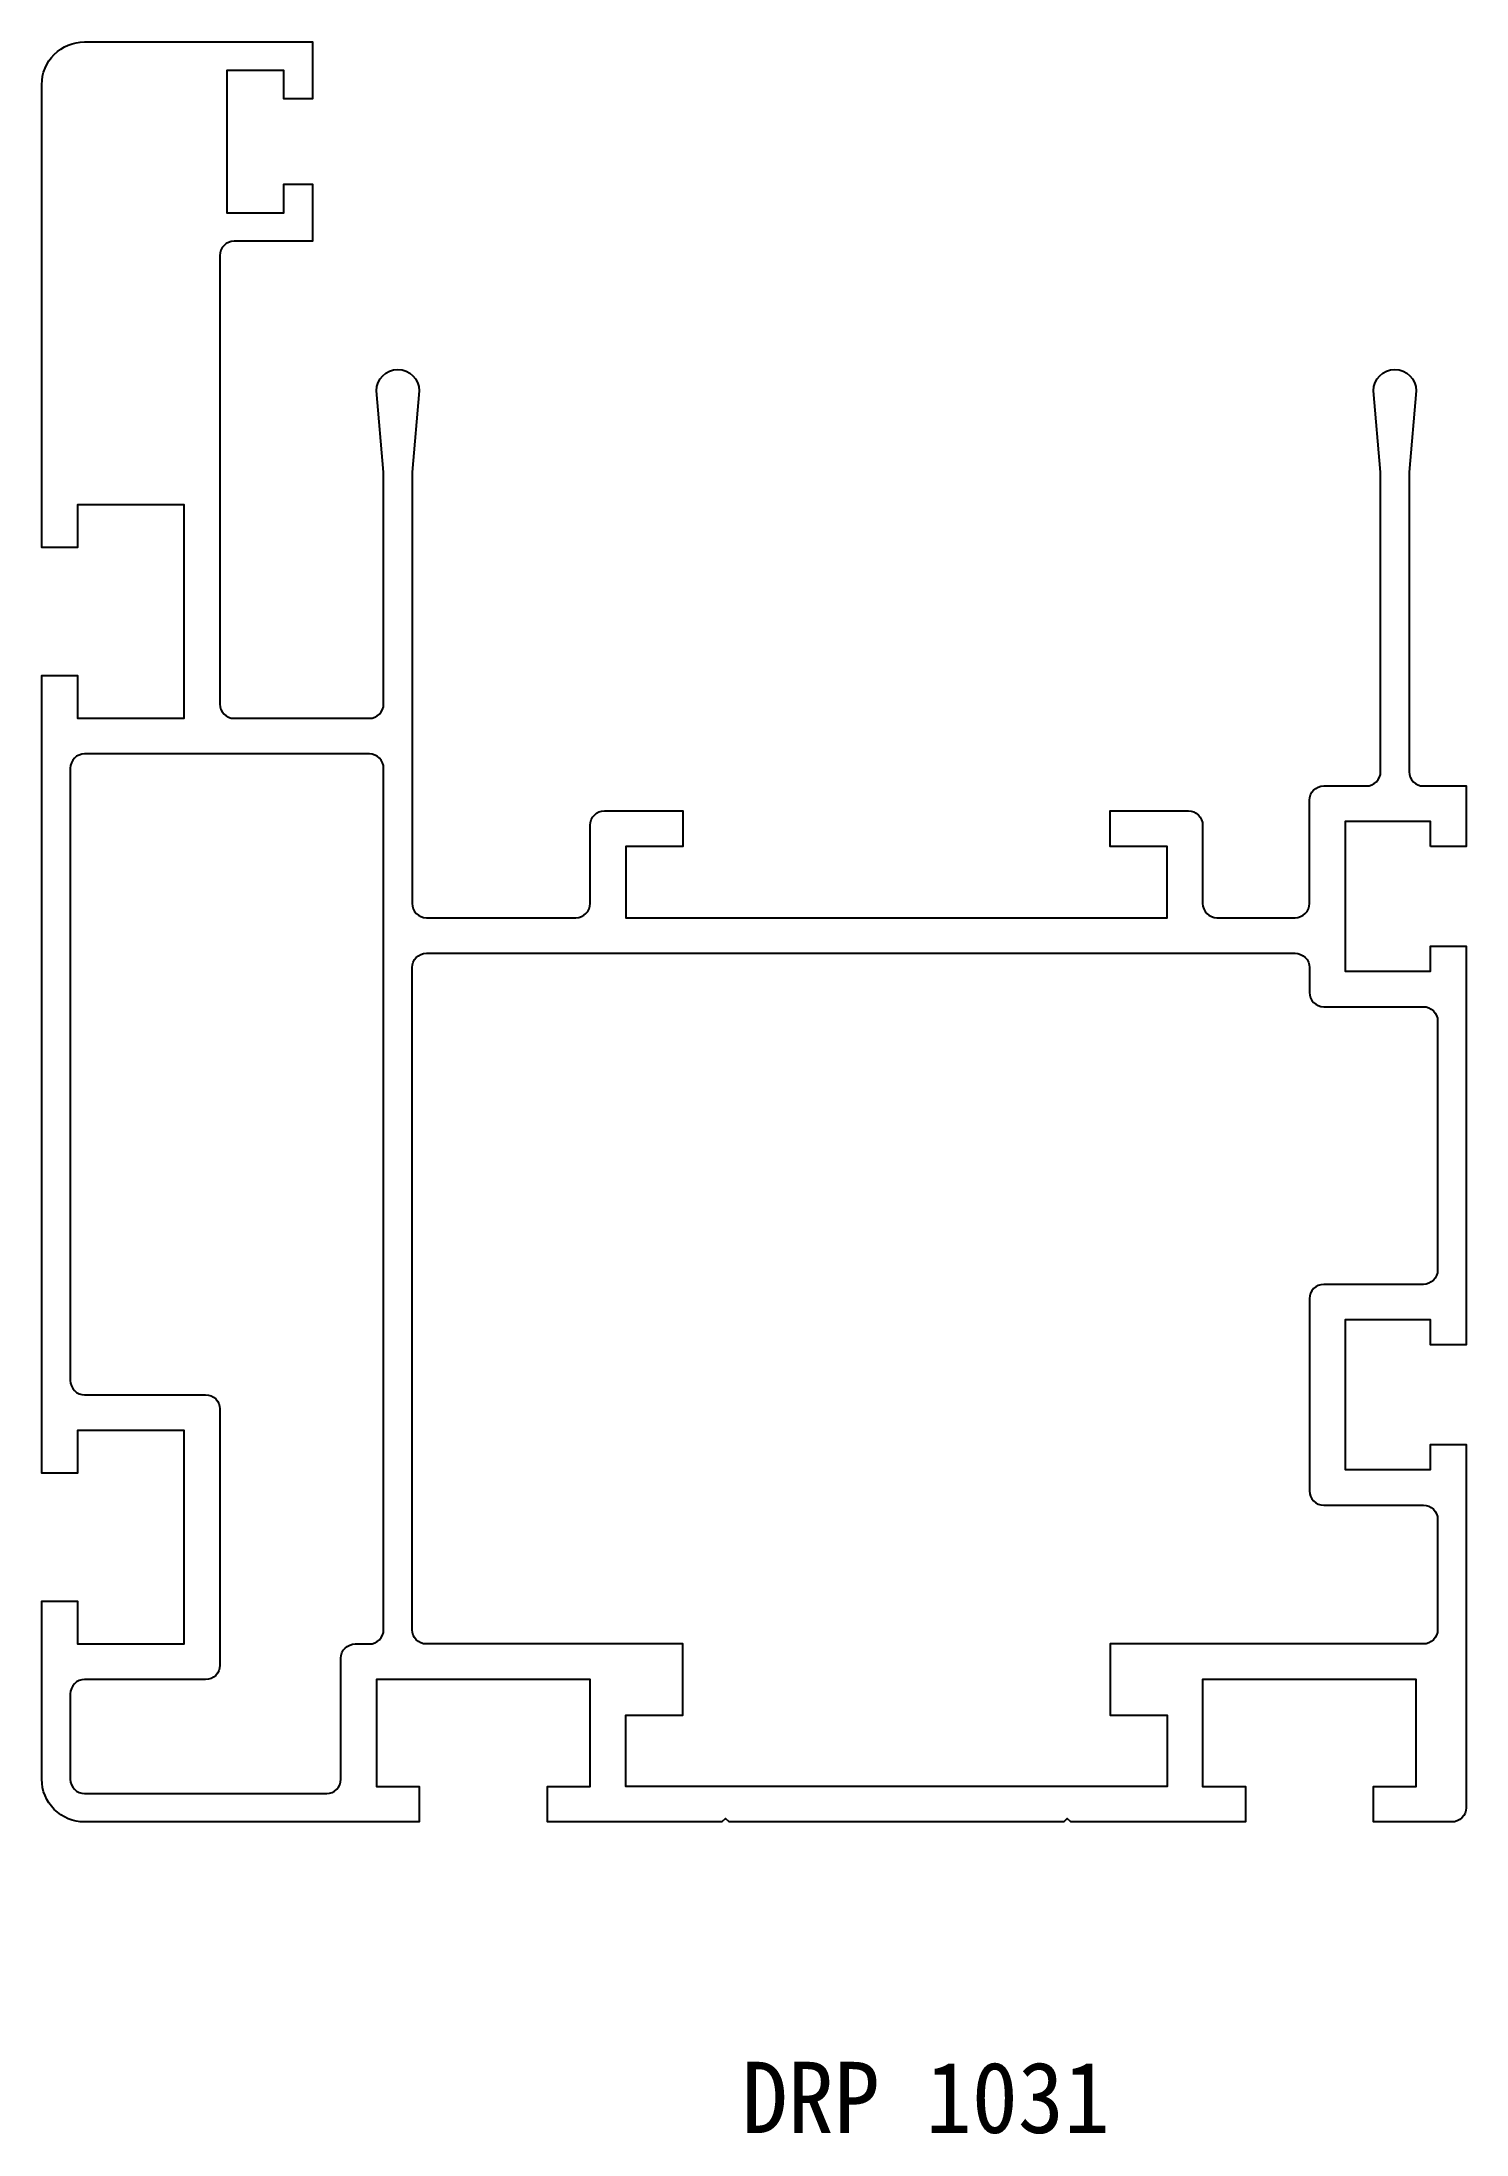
# Model space of a CAD drawing. Extents: x 2157 to 12417, y 247 to 1676.
# Drawn here: x 6307.5 to 6407.5, y 248.3 to 395.3 of the extents above; entities that cross this region are included whole.
import ezdxf

# ---------------------------------------------------------------- set-up
doc = ezdxf.new("R2010")
doc.units = 0
doc.header["$LTSCALE"] = 8
doc.layers.get('0').update_dxf_attribs({"linetype": 'CONTINUOUS'})
doc.layers.add('AM_0', color=7, linetype='CONTINUOUS', lineweight=30)
doc.styles.add('궁서체', font='')
doc.styles.get('궁서체').set_extended_font_data('GungsuhChe')

msp = doc.modelspace()

# ---------------------------------------------------------------- texts
at = {"layer": 'AM_0', "color": 7, "style": '궁서체'}
msp.add_text('DRP 1031', height=5, dxfattribs=at).set_placement((6356.67, 248.43))

# ---------------------------------------------------------------- linework, layer by layer
for points in [[(6405.03, 338.77), (6405.03, 340.52), (6399.03, 340.52), (6399.03, 330.02), (6405.03, 330.02), (6405.03, 331.77), (6407.53, 331.77), (6407.53, 303.77), (6405.03, 303.77), (6405.03, 305.52), (6399.03, 305.52), (6399.03, 295.02), (6405.03, 295.02), (6405.03, 296.77), (6407.53, 296.77), (6407.53, 271.27, -0.414214), (6406.53, 270.27), (6401.03, 270.27), (6401.03, 272.77), (6404.03, 272.77), (6404.03, 280.27), (6389.03, 280.27), (6389.03, 272.77), (6392.03, 272.77), (6392.03, 270.27), (6379.78, 270.27), (6379.53, 270.52), (6379.28, 270.27), (6367.53, 270.27), (6355.78, 270.27), (6355.53, 270.52), (6355.28, 270.27), (6343.03, 270.27), (6343.03, 272.77), (6346.03, 272.77), (6346.03, 280.27), (6331.03, 280.27), (6331.03, 272.77), (6334.03, 272.77), (6334.03, 270.27), (6310.53, 270.27, -0.414214), (6307.53, 273.27), (6307.53, 285.77), (6310.03, 285.77), (6310.03, 282.77), (6317.53, 282.77), (6317.53, 297.77), (6310.03, 297.77), (6310.03, 294.77), (6307.53, 294.77), (6307.53, 350.77), (6310.03, 350.77), (6310.03, 347.77), (6317.53, 347.77), (6317.53, 362.77), (6310.03, 362.77), (6310.03, 359.77), (6307.53, 359.77), (6307.53, 392.27, -0.414214), (6310.53, 395.27), (6326.53, 395.27), (6326.53, 391.27), (6324.53, 391.27), (6324.53, 393.27), (6320.53, 393.27), (6320.53, 383.27), (6324.53, 383.27), (6324.53, 385.27), (6326.53, 385.27), (6326.53, 381.27), (6321.03, 381.27, 0.414214), (6320.03, 380.27), (6320.03, 348.77, 0.414214), (6321.03, 347.77), (6330.53, 347.77, 0.414214), (6331.53, 348.77), (6331.53, 365.06), (6331.03, 370.77, -1), (6334.03, 370.77), (6333.53, 365.06), (6333.53, 334.77, 0.414214), (6334.53, 333.77), (6345.03, 333.77, 0.414214), (6346.03, 334.77), (6346.03, 340.27, -0.414214), (6347.03, 341.27), (6352.53, 341.27), (6352.53, 338.77), (6348.53, 338.77), (6348.53, 333.77), (6368.53, 333.77), (6386.53, 333.77), (6386.53, 338.77), (6382.53, 338.77), (6382.53, 341.27), (6388.03, 341.27, -0.414214), (6389.03, 340.27), (6389.03, 334.77, 0.414214), (6390.03, 333.77), (6395.53, 333.77, 0.414214), (6396.53, 334.77), (6396.53, 342.02, -0.414214), (6397.53, 343.02), (6400.53, 343.02, 0.414214), (6401.53, 344.02), (6401.53, 365.06), (6401.03, 370.77, -1), (6404.03, 370.77), (6403.53, 365.06), (6403.53, 344.02, 0.414214), (6404.53, 343.02), (6407.53, 343.02), (6407.53, 338.77)], [(6310.53, 272.27), (6327.53, 272.27, 0.414214), (6328.53, 273.27), (6328.53, 281.77, -0.414214), (6329.53, 282.77), (6330.53, 282.77, 0.414214), (6331.53, 283.77), (6331.53, 344.27, 0.414214), (6330.53, 345.27), (6310.53, 345.27, 0.414214), (6309.53, 344.27), (6309.53, 301.27, 0.414214), (6310.53, 300.27), (6319.03, 300.27, -0.414214), (6320.03, 299.27), (6320.03, 281.27, -0.414214), (6319.03, 280.27), (6310.53, 280.27, 0.414214), (6309.53, 279.27), (6309.53, 273.27, 0.414214)], [(6396.53, 293.52, 0.414214), (6397.53, 292.52), (6404.53, 292.52, -0.414214), (6405.53, 291.52), (6405.53, 283.77, -0.414214), (6404.53, 282.77), (6382.53, 282.77), (6382.53, 277.77), (6386.53, 277.77), (6386.53, 272.77), (6367.53, 272.77), (6348.53, 272.77), (6348.53, 277.77), (6352.53, 277.77), (6352.53, 282.77), (6334.53, 282.77, -0.414214), (6333.53, 283.77), (6333.53, 330.27, -0.414214), (6334.53, 331.27), (6395.53, 331.27, -0.414214), (6396.53, 330.27), (6396.53, 328.52, 0.414214), (6397.53, 327.52), (6404.53, 327.52, -0.414214), (6405.53, 326.52), (6405.53, 309.02, -0.414214), (6404.53, 308.02), (6397.53, 308.02, 0.414214), (6396.53, 307.02)]]:
    msp.add_lwpolyline(points, format="xyb", close=True)

msp.set_redraw_order([(e.dxf.handle, doc.entitydb.next_handle()) for e in msp.query("TEXT MTEXT ATTDEF DIMENSION ARC_DIMENSION")])  # texts and dimensions are drawn at this point

doc.saveas('drawing.dxf')
